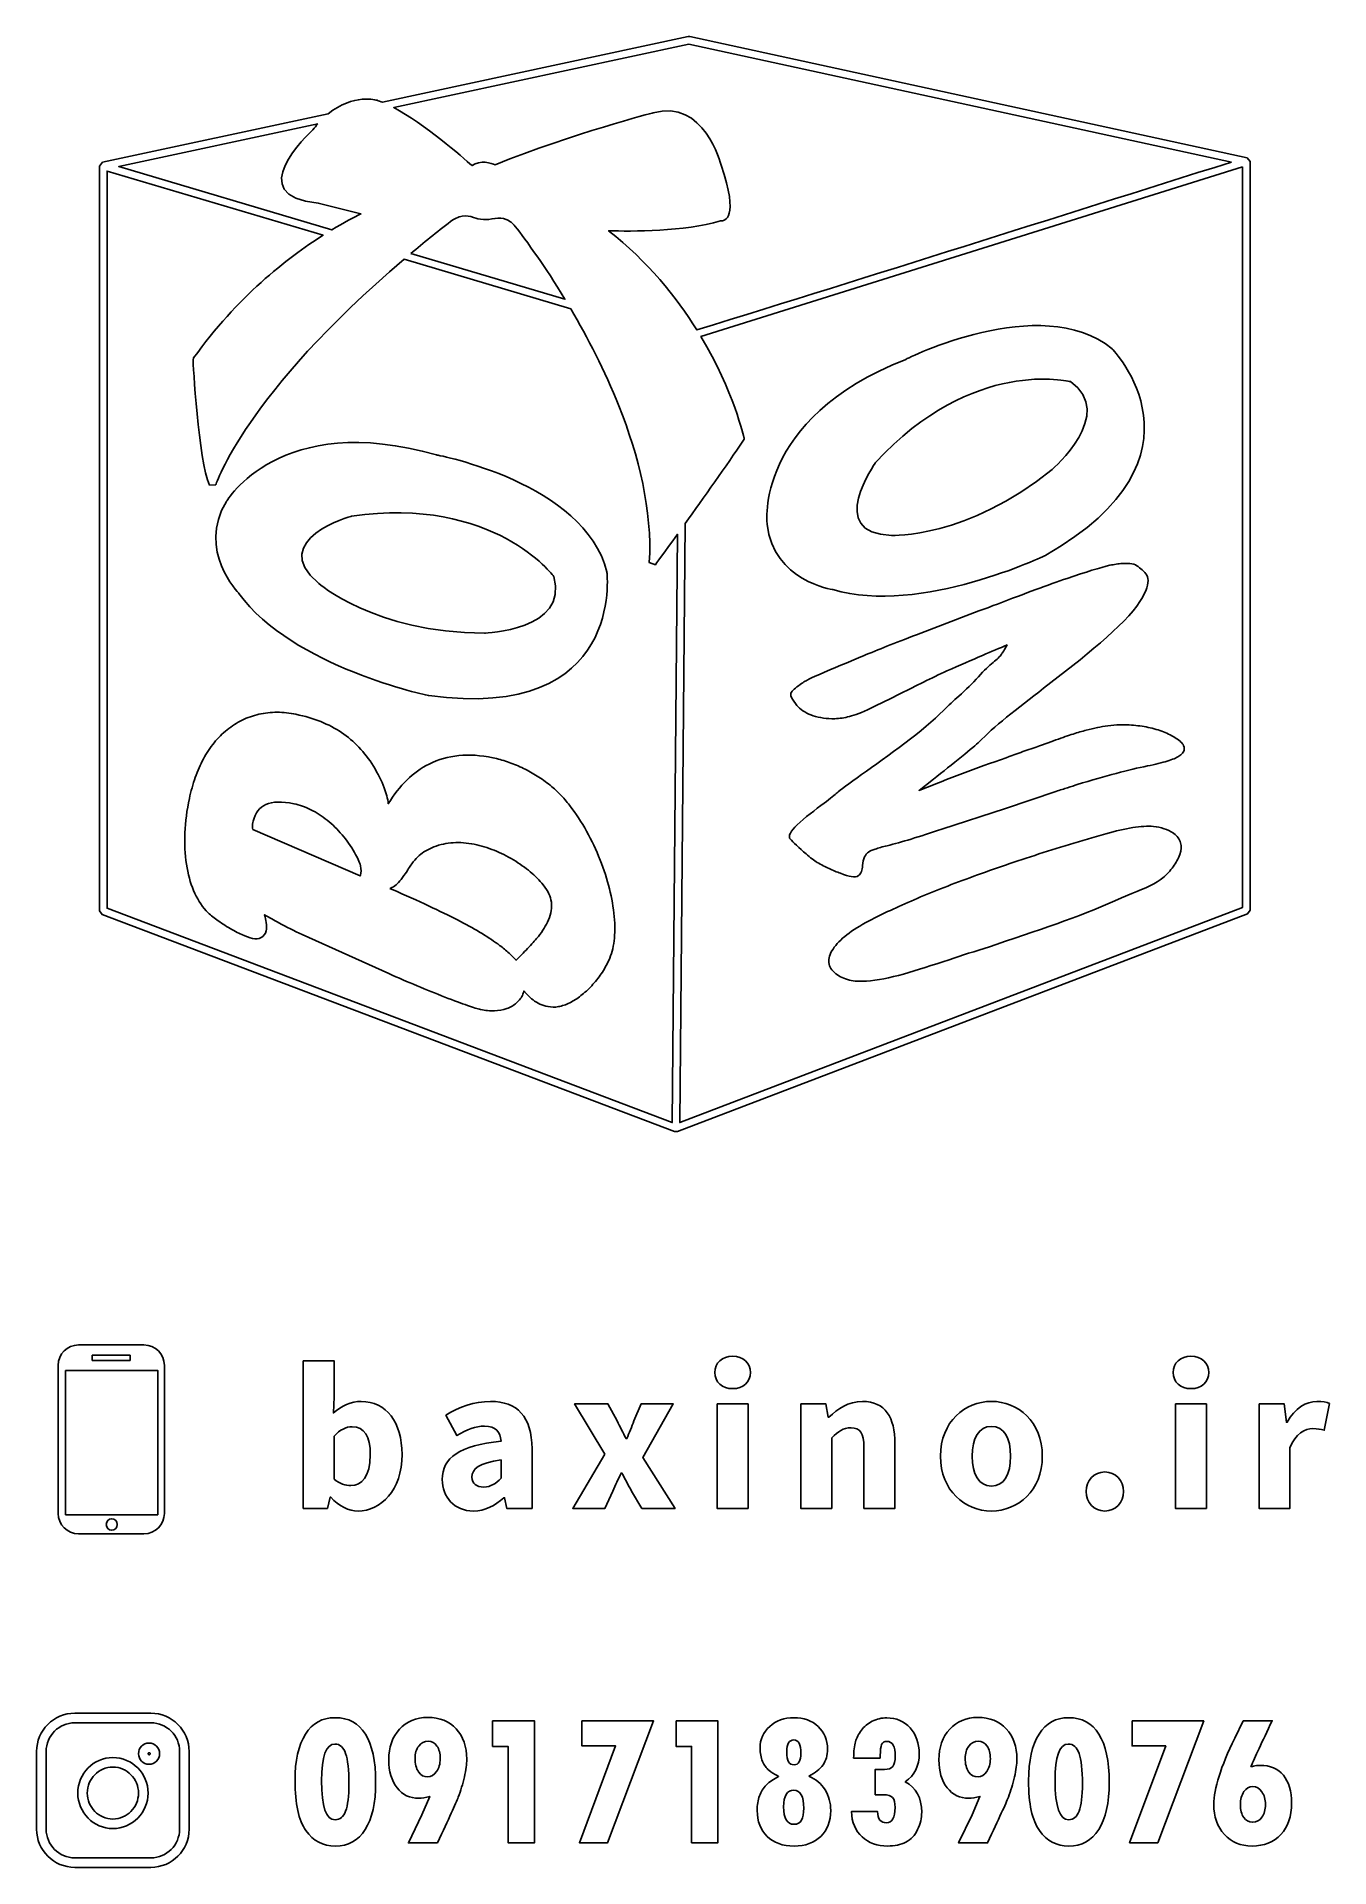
# Model space of a CAD drawing. Header units: millimetres. Extents: x -19.1 to 23.3, y -33.9 to 26.1.
import ezdxf

# ---------------------------------------------------------------- set-up
doc = ezdxf.new("R2010")
doc.units = ezdxf.units.MM
doc.header["$MEASUREMENT"] = 0
doc.layers.add('Layer 1', color=7, linetype='Continuous')

msp = doc.modelspace()

# ---------------------------------------------------------------- linework, layer by layer
at = {"layer": 'Layer 1', "color": 250}
for points, knots in [([(-16.9622, 22.0151), (-16.9622, 22.0151), (-9.5652, 23.602), (-9.5652, 23.602), (-8.7374, 24.2799), (-7.9663, 24.0467), (-7.9638, 24.0459), (-7.9068, 24.0288), (-7.8476, 24.0077), (-7.7866, 23.9835), (-7.7866, 23.9835), (2.2369, 26.1337), (2.2369, 26.1337), (2.2369, 26.1337), (2.2891, 26.1337), (2.2891, 26.1337), (2.2891, 26.1337), (20.5632, 22.163), (20.5632, 22.163), (20.5632, 22.163), (20.6617, 22.041), (20.6617, 22.041), (20.6617, 22.041), (20.6617, -2.4971), (20.6617, -2.4971), (20.6617, -2.4971), (20.5811, -2.6137), (20.5811, -2.6137), (20.5811, -2.6137), (1.8838, -9.754), (1.8838, -9.754), (1.8838, -9.754), (1.7955, -9.754), (1.7955, -9.754), (1.7955, -9.754), (-16.9803, -2.634), (-16.9803, -2.634), (-16.9803, -2.634), (-17.0613, -2.5173), (-17.0613, -2.5173), (-17.0613, -2.5173), (-17.0613, 21.8931), (-17.0613, 21.8931), (-17.0613, 21.8931), (-16.9622, 22.0151), (-16.9622, 22.0151)], [0, 0, 0, 0, 0.0666667, 0.0666667, 0.0666667, 0.1333333, 0.1333333, 0.1333333, 0.2, 0.2, 0.2, 0.2666667, 0.2666667, 0.2666667, 0.3333333, 0.3333333, 0.3333333, 0.4, 0.4, 0.4, 0.4666667, 0.4666667, 0.4666667, 0.5333333, 0.5333333, 0.5333333, 0.6, 0.6, 0.6, 0.6666667, 0.6666667, 0.6666667, 0.7333333, 0.7333333, 0.7333333, 0.8, 0.8, 0.8, 0.8666667, 0.8666667, 0.8666667, 0.9333333, 0.9333333, 0.9333333, 1, 1, 1, 1]), ([(20.0499, 22.019), (20.0499, 22.019), (2.2624, 25.884), (2.2624, 25.884), (2.2624, 25.884), (-7.4134, 23.8084), (-7.4134, 23.8084), (-6.4145, 23.2774), (-5.1597, 22.184), (-4.8463, 21.9052), (-4.5783, 22.1043), (-4.2095, 21.9854), (-4.0842, 21.9357), (-1.5258, 22.9605), (1.0805, 23.6334), (1.088, 23.6352), (2.7635, 24.1159), (3.31, 21.9552), (3.3185, 21.9206), (3.9264, 20.1625), (3.4333, 20.0874), (3.2943, 20.0976), (2.1325, 19.7426), (0.3724, 19.7493), (-0.3707, 19.7706), (0.9143, 18.7682), (1.8508, 17.6022), (2.5229, 16.5224), (8.3715, 18.3242), (14.21, 20.1886), (20.0499, 22.019)], [0, 0, 0, 0, 0.1, 0.1, 0.1, 0.2, 0.2, 0.2, 0.3, 0.3, 0.3, 0.4, 0.4, 0.4, 0.5, 0.5, 0.5, 0.6, 0.6, 0.6, 0.7, 0.7, 0.7, 0.8, 0.8, 0.8, 0.9, 0.9, 0.9, 1, 1, 1, 1]), ([(-9.9018, 23.2745), (-9.9018, 23.2745), (-16.4327, 21.8735), (-16.4327, 21.8735), (-16.4327, 21.8735), (-9.4495, 19.7997), (-9.4495, 19.7997), (-9.0423, 20.0453), (-8.7104, 20.2168), (-8.492, 20.3222), (-8.492, 20.3222), (-9.8925, 20.6773), (-9.8925, 20.6773), (-12.4157, 20.9024), (-10.1979, 22.9538), (-10.0639, 23.0756), (-10.0102, 23.1467), (-9.956, 23.2128), (-9.9018, 23.2745)], [0, 0, 0, 0, 0.1666667, 0.1666667, 0.1666667, 0.3333333, 0.3333333, 0.3333333, 0.5, 0.5, 0.5, 0.6666667, 0.6666667, 0.6666667, 0.8333333, 0.8333333, 0.8333333, 1, 1, 1, 1]), ([(-1.6122, 17.2125), (-1.6122, 17.2125), (-7.0784, 18.8357), (-7.0784, 18.8357), (-12.281, 14.4223), (-13.2473, 11.4553), (-13.2504, 11.4461), (-13.2504, 11.4461), (-13.4544, 11.4345), (-13.4544, 11.4345), (-13.8196, 12.2184), (-13.9959, 15.5233), (-13.9962, 15.5327), (-13.9962, 15.5327), (-13.976, 15.602), (-13.976, 15.602), (-12.5598, 17.5907), (-10.9066, 18.8786), (-9.7333, 19.6241), (-9.7333, 19.6241), (-16.8115, 21.7261), (-16.8115, 21.7261), (-16.8115, 21.7261), (-16.8115, -2.4314), (-16.8115, -2.4314), (-16.8115, -2.4314), (1.7165, -9.4574), (1.7165, -9.4574), (1.7165, -9.4574), (1.8839, 9.8239), (1.8839, 9.8239), (1.4605, 9.2355), (1.1645, 8.8292), (1.1624, 8.8263), (1.1624, 8.8263), (0.9639, 8.8978), (0.9639, 8.8978), (1.0669, 10.5987), (0.6206, 12.3879), (-0.0343, 14.032), (-0.4961, 15.1911), (-1.0617, 16.2782), (-1.6122, 17.2125)], [0, 0, 0, 0, 0.0714286, 0.0714286, 0.0714286, 0.1428571, 0.1428571, 0.1428571, 0.2142857, 0.2142857, 0.2142857, 0.2857143, 0.2857143, 0.2857143, 0.3571429, 0.3571429, 0.3571429, 0.4285714, 0.4285714, 0.4285714, 0.5, 0.5, 0.5, 0.5714286, 0.5714286, 0.5714286, 0.6428571, 0.6428571, 0.6428571, 0.7142857, 0.7142857, 0.7142857, 0.7857143, 0.7857143, 0.7857143, 0.8571429, 0.8571429, 0.8571429, 0.9285714, 0.9285714, 0.9285714, 1, 1, 1, 1]), ([(20.4119, 21.8711), (20.4119, 21.8711), (2.6552, 16.3054), (2.6552, 16.3054), (3.731, 14.5033), (4.0681, 12.9957), (4.0697, 12.9884), (4.0697, 12.9884), (4.0801, 12.9421), (4.0801, 12.9421), (4.0801, 12.9421), (4.0533, 12.9027), (4.0533, 12.9027), (3.4915, 12.0751), (2.7342, 11.0089), (2.1358, 10.1745), (2.1358, 10.1745), (1.9655, -9.4556), (1.9655, -9.4556), (1.9655, -9.4556), (20.4119, -2.4111), (20.4119, -2.4111), (20.4119, -2.4111), (20.4119, 21.8711), (20.4119, 21.8711)], [0, 0, 0, 0, 0.125, 0.125, 0.125, 0.25, 0.25, 0.25, 0.375, 0.375, 0.375, 0.5, 0.5, 0.5, 0.625, 0.625, 0.625, 0.75, 0.75, 0.75, 0.875, 0.875, 0.875, 1, 1, 1, 1]), ([(-6.8502, 19.0279), (-6.8502, 19.0279), (-1.8013, 17.5286), (-1.8013, 17.5286), (-2.4539, 18.603), (-3.0653, 19.445), (-3.4319, 19.9159), (-3.5115, 20.0184), (-3.6168, 20.0969), (-3.7336, 20.1427), (-3.8454, 20.1866), (-3.9685, 20.2003), (-4.0899, 20.176), (-4.2381, 20.1463), (-4.3657, 20.1362), (-4.475, 20.1401), (-4.6061, 20.1447), (-4.7109, 20.1698), (-4.7943, 20.2057), (-4.9126, 20.2561), (-5.0419, 20.2671), (-5.1678, 20.2464), (-5.3038, 20.224), (-5.4366, 20.1642), (-5.5484, 20.0773), (-6.0088, 19.7194), (-6.4416, 19.3697), (-6.8502, 19.0279)], [0, 0, 0, 0, 0.1111111, 0.1111111, 0.1111111, 0.2222222, 0.2222222, 0.2222222, 0.3333333, 0.3333333, 0.3333333, 0.4444444, 0.4444444, 0.4444444, 0.5555556, 0.5555556, 0.5555556, 0.6666667, 0.6666667, 0.6666667, 0.7777778, 0.7777778, 0.7777778, 0.8888889, 0.8888889, 0.8888889, 1, 1, 1, 1]), ([(4.8279, 10.1501), (4.8279, 10.1501), (4.3881, 13.5983), (9.3725, 15.5544), (9.3725, 15.5544), (13.7728, 17.7938), (16.1361, 15.906), (16.1361, 15.906), (19.6123, 12.3631), (13.9655, 9.138), (13.9655, 9.138), (9.8618, 7.1563), (6.9825, 8.0085), (6.9825, 8.0085), (5.0314, 8.2875), (4.8279, 10.1501)], [0, 0, 0, 0, 0.2, 0.2, 0.2, 0.4, 0.4, 0.4, 0.6, 0.6, 0.6, 0.8, 0.8, 0.8, 1, 1, 1, 1]), ([(8.91, 9.787), (8.91, 9.787), (11.374, 9.6773), (14.1767, 11.9502), (14.1767, 11.9502), (16.2896, 13.7705), (14.7706, 14.8268), (14.7706, 14.8268), (11.5763, 15.6433), (8.3845, 12.1781), (8.3845, 12.1781), (6.7153, 9.843), (8.91, 9.787)], [0, 0, 0, 0, 0.25, 0.25, 0.25, 0.5, 0.5, 0.5, 0.75, 0.75, 0.75, 1, 1, 1, 1]), ([(-12.9026, 10.8959), (-12.9026, 10.8959), (-11.1548, 13.9006), (-6.0086, 12.4226), (-6.0086, 12.4226), (-1.1534, 11.5247), (-0.4252, 8.5885), (-0.4252, 8.5885), (0.1795, 3.6618), (-6.2644, 4.5358), (-6.2644, 4.5358), (-10.7268, 5.4581), (-12.4946, 7.8856), (-12.4946, 7.8856), (-13.8737, 9.2936), (-12.9026, 10.8959)], [0, 0, 0, 0, 0.2, 0.2, 0.2, 0.4, 0.4, 0.4, 0.6, 0.6, 0.6, 0.8, 0.8, 0.8, 1, 1, 1, 1]), ([(-9.8947, 8.2294), (-9.8947, 8.2294), (-8.0516, 6.5902), (-4.4427, 6.5867), (-4.4427, 6.5867), (-1.6551, 6.6668), (-2.1682, 8.4449), (-2.1682, 8.4449), (-4.1324, 11.0927), (-8.7946, 10.4163), (-8.7946, 10.4163), (-11.5626, 9.6566), (-9.8947, 8.2294)], [0, 0, 0, 0, 0.25, 0.25, 0.25, 0.5, 0.5, 0.5, 0.75, 0.75, 0.75, 1, 1, 1, 1]), ([(14.293, 1.398), (14.293, 1.398), (12.6437, 0.8334), (12.6437, 0.8334), (12.6437, 0.8334), (10.5518, 0.1579), (10.5518, 0.1579), (10.1798, 0.0326), (9.847, -0.0745), (9.5534, -0.1634), (9.2576, -0.2529), (8.9952, -0.326), (8.7665, -0.3822), (8.6082, -0.4209), (8.4773, -0.458), (8.3739, -0.4931), (8.2733, -0.5273), (8.2001, -0.5597), (8.1552, -0.5893), (8.099, -0.6264), (8.0542, -0.6807), (8.0219, -0.7521), (7.9879, -0.8264), (7.9668, -0.9196), (7.9588, -1.0314), (7.9562, -1.1114), (7.9447, -1.1787), (7.9242, -1.2325), (7.9018, -1.2914), (7.8684, -1.3355), (7.8243, -1.3645), (7.7698, -1.4002), (7.6909, -1.4103), (7.5879, -1.3951), (7.494, -1.3811), (7.3763, -1.3451), (7.2356, -1.2878), (7.1117, -1.2428), (6.9859, -1.1906), (6.8587, -1.1312), (6.7327, -1.0724), (6.6034, -1.0056), (6.4717, -0.9312), (6.3714, -0.8748), (6.2372, -0.7689), (6.103, -0.653), (5.884, -0.4639), (5.6628, -0.245), (5.5914, -0.171), (5.4953, -0.0713), (5.608, 0.1026), (5.8137, 0.3009), (6.05, 0.5287), (6.4112, 0.7995), (6.6981, 1.0146), (6.9012, 1.1667), (7.0669, 1.291), (7.1195, 1.3479), (7.199, 1.4305), (7.5106, 1.652), (7.927, 1.9475), (8.7492, 2.5315), (9.9836, 3.4083), (10.609, 4.0466), (10.7703, 4.2119), (10.9418, 4.3672), (11.1107, 4.5199), (11.3399, 4.7274), (11.5652, 4.9314), (11.7588, 5.1567), (11.9371, 5.3638), (12.1043, 5.5076), (12.2412, 5.6253), (12.3624, 5.7294), (12.4595, 5.813), (12.5148, 5.8987), (12.5148, 5.8987), (12.5172, 5.9021), (12.5172, 5.9021), (12.5413, 5.9332), (12.5736, 5.983), (12.614, 6.0507), (12.614, 6.0507), (12.6974, 6.1957), (12.6974, 6.1957), (12.4542, 6.0958), (12.1835, 5.9816), (11.8859, 5.8538), (11.529, 5.7008), (11.1415, 5.5312), (10.7243, 5.3461), (10.2137, 5.1121), (9.6967, 4.8519), (9.2256, 4.615), (8.4879, 4.2439), (7.8607, 3.9282), (7.5319, 3.8516), (7.4458, 3.8309), (7.3627, 3.8142), (7.2837, 3.8022), (7.2032, 3.7899), (7.1239, 3.7816), (7.0463, 3.7776), (7.0463, 3.7776), (7.044, 3.7776), (7.044, 3.7776), (6.9122, 3.7771), (6.7874, 3.7849), (6.6709, 3.8014), (6.5528, 3.818), (6.442, 3.8434), (6.3393, 3.8771), (6.2373, 3.9107), (6.1447, 3.9522), (6.0624, 4.001), (5.9793, 4.0503), (5.9065, 4.1073), (5.8444, 4.1717), (5.8003, 4.2174), (5.7117, 4.3279), (5.6558, 4.4242), (5.6125, 4.4989), (5.5876, 4.571), (5.6094, 4.6156), (5.6287, 4.6557), (5.6646, 4.7003), (5.7167, 4.7486), (5.7661, 4.7948), (5.8316, 4.8462), (5.9119, 4.9018), (5.9712, 4.9426), (6.0248, 4.9772), (6.0722, 5.0056), (6.1194, 5.0338), (6.1606, 5.0559), (6.1951, 5.071), (6.3822, 5.1671), (6.977, 5.417), (7.4196, 5.6029), (7.4196, 5.6029), (7.746, 5.7403), (7.746, 5.7403), (7.9512, 5.8272), (8.1869, 5.9244), (8.4525, 6.0313), (8.7108, 6.1354), (9.0042, 6.2514), (9.3319, 6.3791), (9.6759, 6.5131), (10.0443, 6.6554), (10.436, 6.8052), (10.436, 6.8052), (11.7693, 7.3113), (11.7693, 7.3113), (11.7693, 7.3113), (12.0694, 7.4175), (12.0694, 7.4175), (12.0694, 7.4175), (12.2392, 7.4844), (12.2392, 7.4844), (12.2392, 7.4844), (12.378, 7.536), (12.378, 7.536), (13.2895, 7.8864), (14.0528, 8.1677), (14.6644, 8.3782), (15.2797, 8.5899), (15.7489, 8.7333), (16.068, 8.8061), (16.1358, 8.8217), (16.2039, 8.8348), (16.2716, 8.8448), (16.3394, 8.8548), (16.4079, 8.8623), (16.4765, 8.8666), (16.5966, 8.8745), (16.6997, 8.8708), (16.7849, 8.8549), (16.8743, 8.8383), (16.9454, 8.8081), (16.9972, 8.7648), (16.9972, 8.7648), (17.0419, 8.7278), (17.0419, 8.7278), (17.2814, 8.5325), (17.5156, 8.3414), (17.0533, 7.6219), (16.5504, 6.8289), (15.1671, 5.7605), (13.8934, 4.7769), (13.0353, 4.1143), (12.2265, 3.4895), (11.7756, 3.0179), (11.6437, 2.8733), (10.8773, 2.2693), (10.2801, 1.7987), (10.2801, 1.7987), (9.8099, 1.427), (9.8099, 1.427), (10.8085, 1.8266), (11.6592, 2.1561), (12.6694, 2.4987), (12.6694, 2.4987), (12.763, 2.538), (12.763, 2.538), (12.763, 2.538), (13.0141, 2.6274), (13.0141, 2.6274), (13.1919, 2.6964), (13.3671, 2.7531), (13.5496, 2.8093), (13.8332, 2.9161), (14.0833, 3.0079), (14.2986, 3.0846), (14.5181, 3.1626), (14.7057, 3.2267), (14.8607, 3.2763), (15.0153, 3.3254), (15.1586, 3.3677), (15.2906, 3.4028), (15.4238, 3.4383), (15.5475, 3.4672), (15.6605, 3.489), (15.765, 3.5123), (15.879, 3.5316), (16.0024, 3.5467), (16.1263, 3.5617), (16.261, 3.573), (16.4055, 3.5801), (16.4055, 3.5801), (16.4074, 3.5801), (16.4074, 3.5801), (16.6067, 3.5818), (16.7994, 3.5718), (16.9842, 3.55), (17.17, 3.528), (17.349, 3.494), (17.5206, 3.4481), (17.6937, 3.4018), (17.8511, 3.3445), (17.992, 3.2766), (18.1335, 3.2084), (18.2586, 3.129), (18.3664, 3.0392), (18.4092, 3.0036), (18.4424, 2.9675), (18.4655, 2.9316), (18.4963, 2.884), (18.51, 2.836), (18.5068, 2.7882), (18.5035, 2.7404), (18.4831, 2.6942), (18.4464, 2.6501), (18.4171, 2.6149), (18.3761, 2.5803), (18.3244, 2.547), (18.2451, 2.4959), (18.1184, 2.4435), (17.9449, 2.3907), (17.7743, 2.3386), (17.5572, 2.2849), (17.2944, 2.2306), (16.9986, 2.1702), (16.6583, 2.089), (16.2747, 1.9879), (15.8924, 1.8871), (15.4663, 1.7656), (14.9975, 1.6244), (14.9061, 1.5918), (14.8002, 1.556), (14.6805, 1.5177), (14.56, 1.4791), (14.4305, 1.4391), (14.293, 1.398)], [0, 0, 0, 0, 0.010989, 0.010989, 0.010989, 0.021978, 0.021978, 0.021978, 0.032967, 0.032967, 0.032967, 0.043956, 0.043956, 0.043956, 0.0549451, 0.0549451, 0.0549451, 0.0659341, 0.0659341, 0.0659341, 0.0769231, 0.0769231, 0.0769231, 0.0879121, 0.0879121, 0.0879121, 0.0989011, 0.0989011, 0.0989011, 0.1098901, 0.1098901, 0.1098901, 0.1208791, 0.1208791, 0.1208791, 0.1318681, 0.1318681, 0.1318681, 0.1428571, 0.1428571, 0.1428571, 0.1538462, 0.1538462, 0.1538462, 0.1648352, 0.1648352, 0.1648352, 0.1758242, 0.1758242, 0.1758242, 0.1868132, 0.1868132, 0.1868132, 0.1978022, 0.1978022, 0.1978022, 0.2087912, 0.2087912, 0.2087912, 0.2197802, 0.2197802, 0.2197802, 0.2307692, 0.2307692, 0.2307692, 0.2417582, 0.2417582, 0.2417582, 0.2527473, 0.2527473, 0.2527473, 0.2637363, 0.2637363, 0.2637363, 0.2747253, 0.2747253, 0.2747253, 0.2857143, 0.2857143, 0.2857143, 0.2967033, 0.2967033, 0.2967033, 0.3076923, 0.3076923, 0.3076923, 0.3186813, 0.3186813, 0.3186813, 0.3296703, 0.3296703, 0.3296703, 0.3406593, 0.3406593, 0.3406593, 0.3516484, 0.3516484, 0.3516484, 0.3626374, 0.3626374, 0.3626374, 0.3736264, 0.3736264, 0.3736264, 0.3846154, 0.3846154, 0.3846154, 0.3956044, 0.3956044, 0.3956044, 0.4065934, 0.4065934, 0.4065934, 0.4175824, 0.4175824, 0.4175824, 0.4285714, 0.4285714, 0.4285714, 0.4395604, 0.4395604, 0.4395604, 0.4505495, 0.4505495, 0.4505495, 0.4615385, 0.4615385, 0.4615385, 0.4725275, 0.4725275, 0.4725275, 0.4835165, 0.4835165, 0.4835165, 0.4945055, 0.4945055, 0.4945055, 0.5054945, 0.5054945, 0.5054945, 0.5164835, 0.5164835, 0.5164835, 0.5274725, 0.5274725, 0.5274725, 0.5384615, 0.5384615, 0.5384615, 0.5494505, 0.5494505, 0.5494505, 0.5604396, 0.5604396, 0.5604396, 0.5714286, 0.5714286, 0.5714286, 0.5824176, 0.5824176, 0.5824176, 0.5934066, 0.5934066, 0.5934066, 0.6043956, 0.6043956, 0.6043956, 0.6153846, 0.6153846, 0.6153846, 0.6263736, 0.6263736, 0.6263736, 0.6373626, 0.6373626, 0.6373626, 0.6483516, 0.6483516, 0.6483516, 0.6593407, 0.6593407, 0.6593407, 0.6703297, 0.6703297, 0.6703297, 0.6813187, 0.6813187, 0.6813187, 0.6923077, 0.6923077, 0.6923077, 0.7032967, 0.7032967, 0.7032967, 0.7142857, 0.7142857, 0.7142857, 0.7252747, 0.7252747, 0.7252747, 0.7362637, 0.7362637, 0.7362637, 0.7472527, 0.7472527, 0.7472527, 0.7582418, 0.7582418, 0.7582418, 0.7692308, 0.7692308, 0.7692308, 0.7802198, 0.7802198, 0.7802198, 0.7912088, 0.7912088, 0.7912088, 0.8021978, 0.8021978, 0.8021978, 0.8131868, 0.8131868, 0.8131868, 0.8241758, 0.8241758, 0.8241758, 0.8351648, 0.8351648, 0.8351648, 0.8461538, 0.8461538, 0.8461538, 0.8571429, 0.8571429, 0.8571429, 0.8681319, 0.8681319, 0.8681319, 0.8791209, 0.8791209, 0.8791209, 0.8901099, 0.8901099, 0.8901099, 0.9010989, 0.9010989, 0.9010989, 0.9120879, 0.9120879, 0.9120879, 0.9230769, 0.9230769, 0.9230769, 0.9340659, 0.9340659, 0.9340659, 0.9450549, 0.9450549, 0.9450549, 0.956044, 0.956044, 0.956044, 0.967033, 0.967033, 0.967033, 0.978022, 0.978022, 0.978022, 0.989011, 0.989011, 0.989011, 1, 1, 1, 1]), ([(-7.5788, -4.5747), (-7.5788, -4.5747), (-10.4194, -3.2931), (-10.4194, -3.2931), (-10.6767, -3.1719), (-10.9302, -3.0439), (-11.179, -2.91), (-11.3385, -2.8239), (-11.4965, -2.7353), (-11.6528, -2.6439), (-11.6268, -2.7386), (-11.6082, -2.8227), (-11.5968, -2.8959), (-11.579, -3.0109), (-11.5792, -3.1029), (-11.5973, -3.1708), (-11.6258, -3.2774), (-11.681, -3.3524), (-11.763, -3.3958), (-11.8399, -3.4363), (-11.9351, -3.4449), (-12.0473, -3.4211), (-12.1477, -3.4002), (-12.265, -3.3588), (-12.3985, -3.2977), (-12.5289, -3.2381), (-12.6754, -3.1596), (-12.8376, -3.0621), (-13.0022, -2.9635), (-13.1442, -2.8697), (-13.263, -2.7809), (-13.3834, -2.6909), (-13.4838, -2.6032), (-13.5628, -2.5189), (-13.5628, -2.5189), (-13.5649, -2.5173), (-13.5649, -2.5173), (-13.7309, -2.331), (-13.8684, -2.1093), (-13.9767, -1.8523), (-14.0839, -1.5978), (-14.1626, -1.3092), (-14.2121, -0.9864), (-14.2622, -0.6597), (-14.2794, -0.3165), (-14.2635, 0.0433), (-14.2477, 0.4012), (-14.1986, 0.7754), (-14.1159, 1.1651), (-14.0644, 1.407), (-14.0002, 1.6364), (-13.9235, 1.8523), (-13.8467, 2.0684), (-13.757, 2.2718), (-13.6547, 2.4613), (-13.5501, 2.6544), (-13.4329, 2.8311), (-13.3036, 2.9904), (-13.1744, 3.1495), (-13.0329, 3.2915), (-12.8795, 3.4156), (-12.7244, 3.5407), (-12.5591, 3.6464), (-12.3845, 3.7317), (-12.2101, 3.817), (-12.0269, 3.8819), (-11.8357, 3.9257), (-11.6425, 3.9696), (-11.4441, 3.9915), (-11.241, 3.9912), (-11.0388, 3.9909), (-10.8316, 3.9687), (-10.6204, 3.9245), (-10.328, 3.8633), (-10.0572, 3.7827), (-9.8086, 3.6836), (-9.5587, 3.584), (-9.3307, 3.4649), (-9.1255, 3.3271), (-8.9206, 3.1897), (-8.731, 3.0286), (-8.5576, 2.8452), (-8.384, 2.6616), (-8.2259, 2.455), (-8.0837, 2.2261), (-7.9307, 1.9759), (-7.8127, 1.7395), (-7.7292, 1.5171), (-7.6599, 1.3318), (-7.6144, 1.1561), (-7.5928, 0.9901), (-7.2278, 1.5951), (-6.7816, 2.0316), (-6.2571, 2.2941), (-5.6565, 2.5948), (-4.9573, 2.6654), (-4.1636, 2.4992), (-4.0045, 2.4661), (-3.8462, 2.4227), (-3.6897, 2.3696), (-3.5333, 2.3165), (-3.3757, 2.2525), (-3.2176, 2.1782), (-3.0601, 2.1043), (-2.9088, 2.0226), (-2.7638, 1.9335), (-2.6194, 1.8447), (-2.4782, 1.7465), (-2.3411, 1.6396), (-2.2044, 1.5331), (-2.0789, 1.4219), (-1.9652, 1.307), (-1.8504, 1.1904), (-1.7453, 1.0683), (-1.6507, 0.9411), (-1.4446, 0.6721), (-1.2578, 0.3883), (-1.0912, 0.0906), (-0.9237, -0.2084), (-0.7753, -0.5228), (-0.6467, -0.8514), (-0.5214, -1.1716), (-0.4203, -1.4862), (-0.3438, -1.7942), (-0.2668, -2.1035), (-0.2143, -2.4066), (-0.1864, -2.7032), (-0.1586, -2.9971), (-0.1594, -3.2625), (-0.1881, -3.4992), (-0.2175, -3.7412), (-0.2758, -3.9555), (-0.3627, -4.1419), (-0.4338, -4.2934), (-0.5161, -4.4384), (-0.6099, -4.5767), (-0.7037, -4.7153), (-0.809, -4.8471), (-0.9248, -4.9715), (-1.0401, -5.0956), (-1.1579, -5.2041), (-1.2777, -5.2969), (-1.3979, -5.3907), (-1.5208, -5.4687), (-1.6453, -5.5306), (-1.7716, -5.5935), (-1.8938, -5.6356), (-2.0112, -5.6568), (-2.1318, -5.6784), (-2.247, -5.6779), (-2.3561, -5.6548), (-2.4502, -5.6351), (-2.5383, -5.6073), (-2.6197, -5.5717), (-2.7029, -5.5355), (-2.7793, -5.4912), (-2.8478, -5.4394), (-2.9158, -5.3882), (-2.9874, -5.3209), (-3.0621, -5.2381), (-3.0621, -5.2381), (-3.1439, -5.1424), (-3.1439, -5.1424), (-3.1522, -5.1779), (-3.1637, -5.2126), (-3.1781, -5.2461), (-3.2257, -5.3583), (-3.295, -5.4546), (-3.3856, -5.5346), (-3.4743, -5.6131), (-3.5828, -5.675), (-3.7103, -5.7202), (-3.8346, -5.7647), (-3.9697, -5.7892), (-4.1147, -5.7938), (-4.2571, -5.7982), (-4.4088, -5.7834), (-4.5699, -5.7495), (-4.6603, -5.7304), (-4.8038, -5.6864), (-5.0004, -5.6177), (-5.1937, -5.5501), (-5.439, -5.4584), (-5.736, -5.3426), (-6.0411, -5.2239), (-6.3462, -5.1007), (-6.6509, -4.9738), (-6.9566, -4.8462), (-7.2662, -4.7132), (-7.5788, -4.5747)], [0, 0, 0, 0, 0.015873, 0.015873, 0.015873, 0.031746, 0.031746, 0.031746, 0.047619, 0.047619, 0.047619, 0.0634921, 0.0634921, 0.0634921, 0.0793651, 0.0793651, 0.0793651, 0.0952381, 0.0952381, 0.0952381, 0.1111111, 0.1111111, 0.1111111, 0.1269841, 0.1269841, 0.1269841, 0.1428571, 0.1428571, 0.1428571, 0.1587302, 0.1587302, 0.1587302, 0.1746032, 0.1746032, 0.1746032, 0.1904762, 0.1904762, 0.1904762, 0.2063492, 0.2063492, 0.2063492, 0.2222222, 0.2222222, 0.2222222, 0.2380952, 0.2380952, 0.2380952, 0.2539683, 0.2539683, 0.2539683, 0.2698413, 0.2698413, 0.2698413, 0.2857143, 0.2857143, 0.2857143, 0.3015873, 0.3015873, 0.3015873, 0.3174603, 0.3174603, 0.3174603, 0.3333333, 0.3333333, 0.3333333, 0.3492063, 0.3492063, 0.3492063, 0.3650794, 0.3650794, 0.3650794, 0.3809524, 0.3809524, 0.3809524, 0.3968254, 0.3968254, 0.3968254, 0.4126984, 0.4126984, 0.4126984, 0.4285714, 0.4285714, 0.4285714, 0.4444444, 0.4444444, 0.4444444, 0.4603175, 0.4603175, 0.4603175, 0.4761905, 0.4761905, 0.4761905, 0.4920635, 0.4920635, 0.4920635, 0.5079365, 0.5079365, 0.5079365, 0.5238095, 0.5238095, 0.5238095, 0.5396825, 0.5396825, 0.5396825, 0.5555556, 0.5555556, 0.5555556, 0.5714286, 0.5714286, 0.5714286, 0.5873016, 0.5873016, 0.5873016, 0.6031746, 0.6031746, 0.6031746, 0.6190476, 0.6190476, 0.6190476, 0.6349206, 0.6349206, 0.6349206, 0.6507937, 0.6507937, 0.6507937, 0.6666667, 0.6666667, 0.6666667, 0.6825397, 0.6825397, 0.6825397, 0.6984127, 0.6984127, 0.6984127, 0.7142857, 0.7142857, 0.7142857, 0.7301587, 0.7301587, 0.7301587, 0.7460317, 0.7460317, 0.7460317, 0.7619048, 0.7619048, 0.7619048, 0.7777778, 0.7777778, 0.7777778, 0.7936508, 0.7936508, 0.7936508, 0.8095238, 0.8095238, 0.8095238, 0.8253968, 0.8253968, 0.8253968, 0.8412698, 0.8412698, 0.8412698, 0.8571429, 0.8571429, 0.8571429, 0.8730159, 0.8730159, 0.8730159, 0.8888889, 0.8888889, 0.8888889, 0.9047619, 0.9047619, 0.9047619, 0.9206349, 0.9206349, 0.9206349, 0.9365079, 0.9365079, 0.9365079, 0.952381, 0.952381, 0.952381, 0.968254, 0.968254, 0.968254, 0.984127, 0.984127, 0.984127, 1, 1, 1, 1]), ([(-12.0315, 0.1492), (-12.0315, 0.1492), (-8.5133, -1.3727), (-8.5133, -1.3727), (-8.5133, -1.3727), (-8.5033, -1.3445), (-8.5033, -1.3445), (-8.4768, -1.2591), (-8.4779, -1.1573), (-8.507, -1.0396), (-8.5384, -0.9128), (-8.6023, -0.7679), (-8.6985, -0.6057), (-8.8224, -0.3939), (-8.9598, -0.1993), (-9.1101, -0.0222), (-9.2587, 0.1532), (-9.4204, 0.3112), (-9.594, 0.451), (-9.7685, 0.5914), (-9.9479, 0.7069), (-10.131, 0.7972), (-10.313, 0.8869), (-10.4995, 0.952), (-10.6893, 0.9918), (-11.0794, 1.0738), (-11.3863, 1.0648), (-11.6088, 0.9665), (-11.8203, 0.8729), (-11.9592, 0.6923), (-12.0243, 0.4261), (-12.0419, 0.354), (-12.0495, 0.2904), (-12.0471, 0.2361), (-12.0458, 0.2034), (-12.0405, 0.1743), (-12.0315, 0.1492)], [0, 0, 0, 0, 0.0833333, 0.0833333, 0.0833333, 0.1666667, 0.1666667, 0.1666667, 0.25, 0.25, 0.25, 0.3333333, 0.3333333, 0.3333333, 0.4166667, 0.4166667, 0.4166667, 0.5, 0.5, 0.5, 0.5833333, 0.5833333, 0.5833333, 0.6666667, 0.6666667, 0.6666667, 0.75, 0.75, 0.75, 0.8333333, 0.8333333, 0.8333333, 0.9166667, 0.9166667, 0.9166667, 1, 1, 1, 1]), ([(18.1659, 0.0198), (18.277, -0.0664), (18.3495, -0.1677), (18.382, -0.2839), (18.4141, -0.3991), (18.4068, -0.5276), (18.3599, -0.669), (18.3599, -0.669), (18.3594, -0.6706), (18.3594, -0.6706), (18.3068, -0.811), (18.2338, -0.9454), (18.1413, -1.0731), (18.049, -1.2004), (17.9362, -1.322), (17.8043, -1.4371), (17.5913, -1.6221), (17.2232, -1.7732), (16.7832, -1.9534), (16.7832, -1.9534), (16.4459, -2.0933), (16.4459, -2.0933), (15.2714, -2.634), (14.0091, -3.0578), (12.3372, -3.619), (12.3372, -3.619), (12.1145, -3.6937), (12.1145, -3.6937), (11.6492, -3.8371), (11.206, -3.9832), (10.793, -4.1191), (9.6941, -4.4811), (8.8091, -4.7725), (8.0838, -4.8195), (7.8774, -4.836), (7.6905, -4.8246), (7.5244, -4.7852), (7.3565, -4.7453), (7.2088, -4.6767), (7.0819, -4.5798), (6.9438, -4.4744), (6.867, -4.3523), (6.8521, -4.2143), (6.8376, -4.0787), (6.8836, -3.9299), (6.9902, -3.7685), (7.0935, -3.6123), (7.2446, -3.4566), (7.4429, -3.3024), (7.6392, -3.1497), (7.8841, -2.9964), (8.177, -2.8432), (8.609, -2.6176), (9.0991, -2.3871), (9.6476, -2.1522), (10.1966, -1.9171), (10.8059, -1.6764), (11.4755, -1.4303), (12.1511, -1.1821), (12.8598, -0.9383), (13.6023, -0.6991), (14.3446, -0.46), (15.1206, -0.2253), (15.9307, 0.0048), (16.2591, 0.0996), (16.5538, 0.1677), (16.8137, 0.2085), (17.0753, 0.2496), (17.3019, 0.2632), (17.4926, 0.2495), (17.4926, 0.2495), (17.4941, 0.2492), (17.4941, 0.2492), (17.6198, 0.2362), (17.7373, 0.2116), (17.8462, 0.1755), (17.9555, 0.1393), (18.0565, 0.0911), (18.1478, 0.0318), (18.1478, 0.0318), (18.1659, 0.0198), (18.1659, 0.0198)], [0, 0, 0, 0, 0.037037, 0.037037, 0.037037, 0.0740741, 0.0740741, 0.0740741, 0.1111111, 0.1111111, 0.1111111, 0.1481481, 0.1481481, 0.1481481, 0.1851852, 0.1851852, 0.1851852, 0.2222222, 0.2222222, 0.2222222, 0.2592593, 0.2592593, 0.2592593, 0.2962963, 0.2962963, 0.2962963, 0.3333333, 0.3333333, 0.3333333, 0.3703704, 0.3703704, 0.3703704, 0.4074074, 0.4074074, 0.4074074, 0.4444444, 0.4444444, 0.4444444, 0.4814815, 0.4814815, 0.4814815, 0.5185185, 0.5185185, 0.5185185, 0.5555556, 0.5555556, 0.5555556, 0.5925926, 0.5925926, 0.5925926, 0.6296296, 0.6296296, 0.6296296, 0.6666667, 0.6666667, 0.6666667, 0.7037037, 0.7037037, 0.7037037, 0.7407407, 0.7407407, 0.7407407, 0.7777778, 0.7777778, 0.7777778, 0.8148148, 0.8148148, 0.8148148, 0.8518519, 0.8518519, 0.8518519, 0.8888889, 0.8888889, 0.8888889, 0.9259259, 0.9259259, 0.9259259, 0.962963, 0.962963, 0.962963, 1, 1, 1, 1]), ([(-7.5425, -1.7894), (-7.5425, -1.7894), (-7.3061, -1.8881), (-7.3061, -1.8881), (-6.8757, -2.0764), (-6.4872, -2.2521), (-6.141, -2.4149), (-5.7929, -2.5786), (-5.4883, -2.7289), (-5.2279, -2.8653), (-4.9676, -3.0016), (-4.7307, -3.135), (-4.5184, -3.2649), (-4.3024, -3.3969), (-4.1102, -3.5257), (-3.9426, -3.651), (-3.8378, -3.7253), (-3.7332, -3.8109), (-3.6299, -3.9072), (-3.5538, -3.978), (-3.4779, -4.0551), (-3.4026, -4.138), (-3.2404, -3.9736), (-3.1002, -3.8285), (-2.9829, -3.7032), (-2.85, -3.5617), (-2.7467, -3.4451), (-2.6738, -3.3548), (-2.6031, -3.2678), (-2.5403, -3.1791), (-2.4852, -3.0886), (-2.4308, -2.9993), (-2.3834, -2.9076), (-2.3436, -2.8142), (-2.2982, -2.708), (-2.2673, -2.6056), (-2.2514, -2.5078), (-2.2359, -2.412), (-2.2343, -2.3189), (-2.2468, -2.2295), (-2.259, -2.1398), (-2.2871, -2.0485), (-2.3306, -1.9561), (-2.3752, -1.8614), (-2.4366, -1.7648), (-2.5142, -1.6674), (-2.635, -1.5169), (-2.7766, -1.3735), (-2.9384, -1.2376), (-3.1019, -1.1007), (-3.2864, -0.9704), (-3.4913, -0.8479), (-3.6984, -0.7237), (-3.9093, -0.6189), (-4.1229, -0.534), (-4.3361, -0.4491), (-4.5536, -0.3833), (-4.7742, -0.3372), (-5.0117, -0.2874), (-5.2416, -0.2695), (-5.4626, -0.2839), (-5.6827, -0.298), (-5.8943, -0.3441), (-6.096, -0.4217), (-6.1938, -0.4591), (-6.2838, -0.502), (-6.3649, -0.5494), (-6.4439, -0.5957), (-6.5158, -0.6475), (-6.5798, -0.7043), (-6.6427, -0.7595), (-6.7074, -0.8297), (-6.7735, -0.9141), (-6.8409, -0.9999), (-6.9089, -1.0992), (-6.9768, -1.2107), (-6.9768, -1.2107), (-6.9789, -1.2142), (-6.9789, -1.2142), (-7.0505, -1.3218), (-7.1157, -1.4123), (-7.174, -1.4854), (-7.2352, -1.5615), (-7.2904, -1.6206), (-7.3397, -1.6625), (-7.3913, -1.7064), (-7.4564, -1.7477), (-7.5341, -1.7854), (-7.5341, -1.7854), (-7.5425, -1.7894), (-7.5425, -1.7894)], [0, 0, 0, 0, 0.0333333, 0.0333333, 0.0333333, 0.0666667, 0.0666667, 0.0666667, 0.1, 0.1, 0.1, 0.1333333, 0.1333333, 0.1333333, 0.1666667, 0.1666667, 0.1666667, 0.2, 0.2, 0.2, 0.2333333, 0.2333333, 0.2333333, 0.2666667, 0.2666667, 0.2666667, 0.3, 0.3, 0.3, 0.3333333, 0.3333333, 0.3333333, 0.3666667, 0.3666667, 0.3666667, 0.4, 0.4, 0.4, 0.4333333, 0.4333333, 0.4333333, 0.4666667, 0.4666667, 0.4666667, 0.5, 0.5, 0.5, 0.5333333, 0.5333333, 0.5333333, 0.5666667, 0.5666667, 0.5666667, 0.6, 0.6, 0.6, 0.6333333, 0.6333333, 0.6333333, 0.6666667, 0.6666667, 0.6666667, 0.7, 0.7, 0.7, 0.7333333, 0.7333333, 0.7333333, 0.7666667, 0.7666667, 0.7666667, 0.8, 0.8, 0.8, 0.8333333, 0.8333333, 0.8333333, 0.8666667, 0.8666667, 0.8666667, 0.9, 0.9, 0.9, 0.9333333, 0.9333333, 0.9333333, 0.9666667, 0.9666667, 0.9666667, 1, 1, 1, 1]), ([(-15.6041, -22.9324), (-15.6041, -22.9324), (-17.7528, -22.9324), (-17.7528, -22.9324), (-18.1221, -22.9324), (-18.4212, -22.6333), (-18.4212, -22.2641), (-18.4212, -22.2641), (-18.4212, -17.4133), (-18.4212, -17.4133), (-18.4212, -17.0444), (-18.1221, -16.7452), (-17.7528, -16.7452), (-17.7528, -16.7452), (-15.6041, -16.7452), (-15.6041, -16.7452), (-15.2348, -16.7452), (-14.9356, -17.0444), (-14.9356, -17.4133), (-14.9356, -17.4133), (-14.9356, -22.2641), (-14.9356, -22.2641), (-14.9356, -22.6333), (-15.2348, -22.9324), (-15.6041, -22.9324)], [0, 0, 0, 0, 0.125, 0.125, 0.125, 0.25, 0.25, 0.25, 0.375, 0.375, 0.375, 0.5, 0.5, 0.5, 0.625, 0.625, 0.625, 0.75, 0.75, 0.75, 0.875, 0.875, 0.875, 1, 1, 1, 1]), ([(-16.0589, -17.2532), (-16.0589, -17.2532), (-17.2985, -17.2532), (-17.2985, -17.2532), (-17.2985, -17.2532), (-17.2985, -17.0813), (-17.2985, -17.0813), (-17.2985, -17.0813), (-16.0589, -17.0813), (-16.0589, -17.0813), (-16.0589, -17.0813), (-16.0589, -17.2532), (-16.0589, -17.2532)], [0, 0, 0, 0, 0.25, 0.25, 0.25, 0.5, 0.5, 0.5, 0.75, 0.75, 0.75, 1, 1, 1, 1]), ([(-9.4787, -21.7381), (-9.4787, -21.7381), (-9.5042, -21.7381), (-9.5042, -21.7381), (-9.5042, -21.7381), (-9.5884, -22.1041), (-9.5884, -22.1041), (-9.5884, -22.1041), (-10.3824, -22.1041), (-10.3824, -22.1041), (-10.3824, -22.1041), (-10.3824, -17.2658), (-10.3824, -17.2658), (-10.3824, -17.2658), (-9.3673, -17.2658), (-9.3673, -17.2658), (-9.3673, -17.2658), (-9.3673, -18.4478), (-9.3673, -18.4478), (-9.3673, -18.4478), (-9.3927, -18.9743), (-9.3927, -18.9743), (-9.1328, -18.7411), (-8.8094, -18.5955), (-8.4861, -18.5955), (-7.6566, -18.5955), (-7.1434, -19.2807), (-7.1434, -20.3313), (-7.1434, -21.5125), (-7.8427, -22.1867), (-8.5841, -22.1867), (-8.8903, -22.1867), (-9.2066, -22.0323), (-9.4787, -21.7381)], [0, 0, 0, 0, 0.0909091, 0.0909091, 0.0909091, 0.1818182, 0.1818182, 0.1818182, 0.2727273, 0.2727273, 0.2727273, 0.3636364, 0.3636364, 0.3636364, 0.4545455, 0.4545455, 0.4545455, 0.5454545, 0.5454545, 0.5454545, 0.6363636, 0.6363636, 0.6363636, 0.7272727, 0.7272727, 0.7272727, 0.8181818, 0.8181818, 0.8181818, 0.9090909, 0.9090909, 0.9090909, 1, 1, 1, 1]), ([(3.1095, -17.6462), (3.1095, -17.3346), (3.3564, -17.1159), (3.6969, -17.1159), (4.0373, -17.1159), (4.2844, -17.3346), (4.2844, -17.6462), (4.2844, -17.9551), (4.0373, -18.1769), (3.6969, -18.1769), (3.3564, -18.1769), (3.1095, -17.9551), (3.1095, -17.6462)], [0, 0, 0, 0, 0.25, 0.25, 0.25, 0.5, 0.5, 0.5, 0.75, 0.75, 0.75, 1, 1, 1, 1]), ([(18.1367, -17.6462), (18.1367, -17.3346), (18.3837, -17.1159), (18.7238, -17.1159), (19.0647, -17.1159), (19.3113, -17.3346), (19.3113, -17.6462), (19.3113, -17.9551), (19.0647, -18.1769), (18.7238, -18.1769), (18.3837, -18.1769), (18.1367, -17.9551), (18.1367, -17.6462)], [0, 0, 0, 0, 0.25, 0.25, 0.25, 0.5, 0.5, 0.5, 0.75, 0.75, 0.75, 1, 1, 1, 1]), ([(-15.1465, -22.3101), (-15.1465, -22.3101), (-18.1735, -22.3101), (-18.1735, -22.3101), (-18.1735, -22.3101), (-18.1735, -17.587), (-18.1735, -17.587), (-18.1735, -17.587), (-15.1465, -17.587), (-15.1465, -17.587), (-15.1465, -17.587), (-15.1465, -22.3101), (-15.1465, -22.3101)], [0, 0, 0, 0, 0.25, 0.25, 0.25, 0.5, 0.5, 0.5, 0.75, 0.75, 0.75, 1, 1, 1, 1]), ([(-5.8254, -21.1533), (-5.8254, -20.4319), (-5.2513, -20.0414), (-3.8961, -19.8983), (-3.9161, -19.5982), (-4.0659, -19.403), (-4.4377, -19.403), (-4.7251, -19.403), (-5.0118, -19.5239), (-5.3443, -19.7126), (-5.3443, -19.7126), (-5.7052, -19.0462), (-5.7052, -19.0462), (-5.2701, -18.7805), (-4.7806, -18.5956), (-4.242, -18.5956), (-3.3658, -18.5956), (-2.8809, -19.0954), (-2.8809, -20.1449), (-2.8809, -20.1449), (-2.8809, -22.1042), (-2.8809, -22.1042), (-2.8809, -22.1042), (-3.7092, -22.1042), (-3.7092, -22.1042), (-3.7092, -22.1042), (-3.7826, -21.7533), (-3.7826, -21.7533), (-3.7826, -21.7533), (-3.8077, -21.7533), (-3.8077, -21.7533), (-4.0959, -22.0066), (-4.4189, -22.1868), (-4.804, -22.1868), (-5.4291, -22.1868), (-5.8254, -21.7308), (-5.8254, -21.1533)], [0, 0, 0, 0, 0.0833333, 0.0833333, 0.0833333, 0.1666667, 0.1666667, 0.1666667, 0.25, 0.25, 0.25, 0.3333333, 0.3333333, 0.3333333, 0.4166667, 0.4166667, 0.4166667, 0.5, 0.5, 0.5, 0.5833333, 0.5833333, 0.5833333, 0.6666667, 0.6666667, 0.6666667, 0.75, 0.75, 0.75, 0.8333333, 0.8333333, 0.8333333, 0.9166667, 0.9166667, 0.9166667, 1, 1, 1, 1]), ([(5.9287, -18.6782), (5.9287, -18.6782), (6.757, -18.6782), (6.757, -18.6782), (6.757, -18.6782), (6.8296, -19.1116), (6.8296, -19.1116), (6.8296, -19.1116), (6.8555, -19.1116), (6.8555, -19.1116), (7.1434, -18.8347), (7.4884, -18.5955), (7.9562, -18.5955), (8.7009, -18.5955), (9.0185, -19.1209), (9.0185, -19.977), (9.0185, -19.977), (9.0185, -22.1041), (9.0185, -22.1041), (9.0185, -22.1041), (8.0037, -22.1041), (8.0037, -22.1041), (8.0037, -22.1041), (8.0037, -20.1071), (8.0037, -20.1071), (8.0037, -19.6136), (7.871, -19.4596), (7.5782, -19.4596), (7.3232, -19.4596), (7.1672, -19.5781), (6.9444, -19.793), (6.9444, -19.793), (6.9444, -22.1041), (6.9444, -22.1041), (6.9444, -22.1041), (5.9287, -22.1041), (5.9287, -22.1041), (5.9287, -22.1041), (5.9287, -18.6782), (5.9287, -18.6782)], [0, 0, 0, 0, 0.0769231, 0.0769231, 0.0769231, 0.1538462, 0.1538462, 0.1538462, 0.2307692, 0.2307692, 0.2307692, 0.3076923, 0.3076923, 0.3076923, 0.3846154, 0.3846154, 0.3846154, 0.4615385, 0.4615385, 0.4615385, 0.5384615, 0.5384615, 0.5384615, 0.6153846, 0.6153846, 0.6153846, 0.6923077, 0.6923077, 0.6923077, 0.7692308, 0.7692308, 0.7692308, 0.8461538, 0.8461538, 0.8461538, 0.9230769, 0.9230769, 0.9230769, 1, 1, 1, 1]), ([(10.5135, -20.3919), (10.5135, -19.2533), (11.315, -18.5953), (12.182, -18.5953), (13.0486, -18.5953), (13.851, -19.2533), (13.851, -20.3919), (13.851, -21.5289), (13.0486, -22.1868), (12.182, -22.1868), (11.315, -22.1868), (10.5135, -21.5289), (10.5135, -20.3919)], [0, 0, 0, 0, 0.25, 0.25, 0.25, 0.5, 0.5, 0.5, 0.75, 0.75, 0.75, 1, 1, 1, 1]), ([(20.9559, -18.6782), (20.9559, -18.6782), (21.7838, -18.6782), (21.7838, -18.6782), (21.7838, -18.6782), (21.8567, -19.2769), (21.8567, -19.2769), (21.8567, -19.2769), (21.8826, -19.2769), (21.8826, -19.2769), (22.1317, -18.8192), (22.5064, -18.5955), (22.8555, -18.5955), (23.0513, -18.5955), (23.1652, -18.6201), (23.2641, -18.6643), (23.2641, -18.6643), (23.0955, -19.5398), (23.0955, -19.5398), (22.9732, -19.5101), (22.8727, -19.4855), (22.725, -19.4855), (22.4676, -19.4855), (22.1538, -19.6516), (21.9715, -20.1185), (21.9715, -20.1185), (21.9715, -22.1041), (21.9715, -22.1041), (21.9715, -22.1041), (20.9559, -22.1041), (20.9559, -22.1041), (20.9559, -22.1041), (20.9559, -18.6782), (20.9559, -18.6782)], [0, 0, 0, 0, 0.0909091, 0.0909091, 0.0909091, 0.1818182, 0.1818182, 0.1818182, 0.2727273, 0.2727273, 0.2727273, 0.3636364, 0.3636364, 0.3636364, 0.4545455, 0.4545455, 0.4545455, 0.5454545, 0.5454545, 0.5454545, 0.6363636, 0.6363636, 0.6363636, 0.7272727, 0.7272727, 0.7272727, 0.8181818, 0.8181818, 0.8181818, 0.9090909, 0.9090909, 0.9090909, 1, 1, 1, 1]), ([(-0.4921, -20.3206), (-0.4921, -20.3206), (-1.4827, -18.6779), (-1.4827, -18.6779), (-1.4827, -18.6779), (-0.3945, -18.6779), (-0.3945, -18.6779), (-0.3945, -18.6779), (-0.0895, -19.232), (-0.0895, -19.232), (0.0035, -19.4232), (0.1054, -19.6247), (0.2013, -19.8157), (0.2013, -19.8157), (0.2288, -19.8157), (0.2288, -19.8157), (0.3018, -19.6247), (0.3899, -19.4232), (0.4626, -19.232), (0.4626, -19.232), (0.6966, -18.6779), (0.6966, -18.6779), (0.6966, -18.6779), (1.7481, -18.6779), (1.7481, -18.6779), (1.7481, -18.6779), (0.7579, -20.4367), (0.7579, -20.4367), (0.7579, -20.4367), (1.811, -22.1039), (1.811, -22.1039), (1.811, -22.1039), (0.7224, -22.1039), (0.7224, -22.1039), (0.7224, -22.1039), (0.3853, -21.5377), (0.3853, -21.5377), (0.278, -21.342), (0.1742, -21.1347), (0.0644, -20.9414), (0.0644, -20.9414), (0.0374, -20.9414), (0.0374, -20.9414), (-0.0503, -21.1347), (-0.1399, -21.3366), (-0.2267, -21.5377), (-0.2267, -21.5377), (-0.493, -22.1039), (-0.493, -22.1039), (-0.493, -22.1039), (-1.5448, -22.1039), (-1.5448, -22.1039), (-1.5448, -22.1039), (-0.4921, -20.3206), (-0.4921, -20.3206)], [0, 0, 0, 0, 0.0555556, 0.0555556, 0.0555556, 0.1111111, 0.1111111, 0.1111111, 0.1666667, 0.1666667, 0.1666667, 0.2222222, 0.2222222, 0.2222222, 0.2777778, 0.2777778, 0.2777778, 0.3333333, 0.3333333, 0.3333333, 0.3888889, 0.3888889, 0.3888889, 0.4444444, 0.4444444, 0.4444444, 0.5, 0.5, 0.5, 0.5555556, 0.5555556, 0.5555556, 0.6111111, 0.6111111, 0.6111111, 0.6666667, 0.6666667, 0.6666667, 0.7222222, 0.7222222, 0.7222222, 0.7777778, 0.7777778, 0.7777778, 0.8333333, 0.8333333, 0.8333333, 0.8888889, 0.8888889, 0.8888889, 0.9444444, 0.9444444, 0.9444444, 1, 1, 1, 1]), ([(3.1887, -18.6781), (3.1887, -18.6781), (4.2039, -18.6781), (4.2039, -18.6781), (4.2039, -18.6781), (4.2039, -22.1041), (4.2039, -22.1041), (4.2039, -22.1041), (3.1887, -22.1041), (3.1887, -22.1041), (3.1887, -22.1041), (3.1887, -18.6781), (3.1887, -18.6781)], [0, 0, 0, 0, 0.25, 0.25, 0.25, 0.5, 0.5, 0.5, 0.75, 0.75, 0.75, 1, 1, 1, 1]), ([(18.2156, -18.6781), (18.2156, -18.6781), (19.2307, -18.6781), (19.2307, -18.6781), (19.2307, -18.6781), (19.2307, -22.1041), (19.2307, -22.1041), (19.2307, -22.1041), (18.2156, -22.1041), (18.2156, -22.1041), (18.2156, -22.1041), (18.2156, -18.6781), (18.2156, -18.6781)], [0, 0, 0, 0, 0.25, 0.25, 0.25, 0.5, 0.5, 0.5, 0.75, 0.75, 0.75, 1, 1, 1, 1]), ([(-8.1835, -20.3479), (-8.1835, -19.7333), (-8.3738, -19.4258), (-8.7785, -19.4258), (-8.9872, -19.4258), (-9.1691, -19.5192), (-9.3673, -19.7325), (-9.3673, -19.7325), (-9.3673, -21.139), (-9.3673, -21.139), (-9.1858, -21.3), (-8.9921, -21.356), (-8.8211, -21.356), (-8.4669, -21.356), (-8.1835, -21.0572), (-8.1835, -20.3479)], [0, 0, 0, 0, 0.2, 0.2, 0.2, 0.4, 0.4, 0.4, 0.6, 0.6, 0.6, 0.8, 0.8, 0.8, 1, 1, 1, 1]), ([(12.8104, -20.3919), (12.8104, -19.7994), (12.6022, -19.4143), (12.182, -19.4143), (11.7618, -19.4143), (11.5533, -19.7994), (11.5533, -20.3919), (11.5533, -20.9852), (11.7618, -21.3678), (12.182, -21.3678), (12.6022, -21.3678), (12.8104, -20.9852), (12.8104, -20.3919)], [0, 0, 0, 0, 0.25, 0.25, 0.25, 0.5, 0.5, 0.5, 0.75, 0.75, 0.75, 1, 1, 1, 1]), ([(-3.8961, -21.1087), (-3.8961, -21.1087), (-3.8961, -20.5099), (-3.8961, -20.5099), (-4.618, -20.6076), (-4.8532, -20.8141), (-4.8532, -21.0727), (-4.8532, -21.2935), (-4.7018, -21.4015), (-4.4602, -21.4015), (-4.2303, -21.4015), (-4.0764, -21.2881), (-3.8961, -21.1087)], [0, 0, 0, 0, 0.25, 0.25, 0.25, 0.5, 0.5, 0.5, 0.75, 0.75, 0.75, 1, 1, 1, 1]), ([(15.2865, -21.5488), (15.2865, -21.187), (15.5473, -20.9082), (15.8998, -20.9082), (16.2516, -20.9082), (16.5124, -21.187), (16.5124, -21.5488), (16.5124, -21.9075), (16.2516, -22.1867), (15.8998, -22.1867), (15.5473, -22.1867), (15.2865, -21.9075), (15.2865, -21.5488)], [0, 0, 0, 0, 0.25, 0.25, 0.25, 0.5, 0.5, 0.5, 0.75, 0.75, 0.75, 1, 1, 1, 1]), ([(-16.478, -22.6297), (-16.478, -22.7328), (-16.5593, -22.8166), (-16.6599, -22.8166), (-16.76, -22.8166), (-16.8419, -22.7328), (-16.8419, -22.6297), (-16.8419, -22.5262), (-16.76, -22.4428), (-16.6599, -22.4428), (-16.5593, -22.4428), (-16.478, -22.5262), (-16.478, -22.6297)], [0, 0, 0, 0, 0.25, 0.25, 0.25, 0.5, 0.5, 0.5, 0.75, 0.75, 0.75, 1, 1, 1, 1]), ([(-15.3771, -33.8663), (-15.3771, -33.8663), (-17.8718, -33.8663), (-17.8718, -33.8663), (-18.2172, -33.8663), (-18.5306, -33.7256), (-18.7576, -33.4985), (-18.9848, -33.2721), (-19.1251, -32.9584), (-19.1251, -32.6125), (-19.1251, -32.6125), (-19.1251, -30.0672), (-19.1251, -30.0672), (-19.1251, -29.7212), (-18.9848, -29.4076), (-18.7581, -29.181), (-18.5313, -28.9542), (-18.2178, -28.8139), (-17.8718, -28.8139), (-17.8718, -28.8139), (-15.3771, -28.8139), (-15.3771, -28.8139), (-15.0315, -28.8139), (-14.7181, -28.9543), (-14.4911, -29.1814), (-14.264, -29.4077), (-14.1236, -29.7212), (-14.1236, -30.0672), (-14.1236, -30.0672), (-14.1236, -32.6125), (-14.1236, -32.6125), (-14.1236, -32.9584), (-14.264, -33.2721), (-14.4909, -33.4989), (-14.7177, -33.7258), (-15.0311, -33.8663), (-15.3771, -33.8663)], [0, 0, 0, 0, 0.0833333, 0.0833333, 0.0833333, 0.1666667, 0.1666667, 0.1666667, 0.25, 0.25, 0.25, 0.3333333, 0.3333333, 0.3333333, 0.4166667, 0.4166667, 0.4166667, 0.5, 0.5, 0.5, 0.5833333, 0.5833333, 0.5833333, 0.6666667, 0.6666667, 0.6666667, 0.75, 0.75, 0.75, 0.8333333, 0.8333333, 0.8333333, 0.9166667, 0.9166667, 0.9166667, 1, 1, 1, 1]), ([(-17.8718, -33.5533), (-17.8718, -33.5533), (-15.3771, -33.5533), (-15.3771, -33.5533), (-15.1174, -33.5533), (-14.8821, -33.4478), (-14.712, -33.2777), (-14.542, -33.1077), (-14.4366, -32.8722), (-14.4366, -32.6125), (-14.4366, -32.6125), (-14.4366, -30.0672), (-14.4366, -30.0672), (-14.4366, -29.8074), (-14.5418, -29.5723), (-14.7119, -29.4022), (-14.8815, -29.2319), (-15.1169, -29.1268), (-15.3771, -29.1268), (-15.3771, -29.1268), (-17.8718, -29.1268), (-17.8718, -29.1268), (-18.1315, -29.1268), (-18.3669, -29.2321), (-18.537, -29.4022), (-18.7068, -29.572), (-18.8122, -29.8074), (-18.8122, -30.0672), (-18.8122, -30.0672), (-18.8122, -32.6125), (-18.8122, -32.6125), (-18.8122, -32.8722), (-18.7068, -33.1077), (-18.5367, -33.2777), (-18.3671, -33.448), (-18.1319, -33.5533), (-17.8718, -33.5533)], [0, 0, 0, 0, 0.0833333, 0.0833333, 0.0833333, 0.1666667, 0.1666667, 0.1666667, 0.25, 0.25, 0.25, 0.3333333, 0.3333333, 0.3333333, 0.4166667, 0.4166667, 0.4166667, 0.5, 0.5, 0.5, 0.5833333, 0.5833333, 0.5833333, 0.6666667, 0.6666667, 0.6666667, 0.75, 0.75, 0.75, 0.8333333, 0.8333333, 0.8333333, 0.9166667, 0.9166667, 0.9166667, 1, 1, 1, 1]), ([(-9.3317, -28.9596), (-8.8981, -28.9596), (-8.5693, -29.1382), (-8.3448, -29.4954), (-8.1205, -29.8526), (-8.0078, -30.3786), (-8.0078, -31.0734), (-8.0078, -31.7501), (-8.1221, -32.2684), (-8.3508, -32.6276), (-8.5794, -32.9868), (-8.906, -33.1667), (-9.3317, -33.1667), (-9.7347, -33.1667), (-10.056, -32.9985), (-10.2942, -32.6622), (-10.5325, -32.3255), (-10.6522, -31.7818), (-10.6522, -31.0316), (-10.6522, -30.3728), (-10.537, -29.863), (-10.3076, -29.5012), (-10.0781, -29.1399), (-9.7568, -28.9596), (-9.3433, -28.9596), (-9.3433, -28.9596), (-9.3317, -28.9596), (-9.3317, -28.9596)], [0, 0, 0, 0, 0.1111111, 0.1111111, 0.1111111, 0.2222222, 0.2222222, 0.2222222, 0.3333333, 0.3333333, 0.3333333, 0.4444444, 0.4444444, 0.4444444, 0.5555556, 0.5555556, 0.5555556, 0.6666667, 0.6666667, 0.6666667, 0.7777778, 0.7777778, 0.7777778, 0.8888889, 0.8888889, 0.8888889, 1, 1, 1, 1]), ([(-6.4927, -32.1421), (-6.4927, -32.1421), (-6.2356, -31.5404), (-6.2356, -31.5404), (-6.3729, -31.5825), (-6.4927, -31.603), (-6.5944, -31.603), (-6.8882, -31.603), (-7.1252, -31.4879), (-7.3058, -31.2575), (-7.4865, -31.0272), (-7.5767, -30.723), (-7.5767, -30.3459), (-7.5767, -29.9286), (-7.4593, -29.5919), (-7.2249, -29.3365), (-6.9904, -29.0808), (-6.6825, -28.9536), (-6.3011, -28.9536), (-5.9119, -28.9536), (-5.601, -29.0775), (-5.3686, -29.3245), (-5.1358, -29.5719), (-5.0199, -29.9048), (-5.0199, -30.3216), (-5.0199, -30.4773), (-5.0461, -30.6714), (-5.0991, -30.9029), (-5.1521, -31.134), (-5.2188, -31.3544), (-5.2998, -31.563), (-5.3803, -31.772), (-5.6085, -32.271), (-5.9837, -33.0617), (-5.9837, -33.0617), (-6.9333, -33.0617), (-6.9333, -33.0617), (-6.9333, -33.0617), (-6.4927, -32.1421), (-6.4927, -32.1421)], [0, 0, 0, 0, 0.0769231, 0.0769231, 0.0769231, 0.1538462, 0.1538462, 0.1538462, 0.2307692, 0.2307692, 0.2307692, 0.3076923, 0.3076923, 0.3076923, 0.3846154, 0.3846154, 0.3846154, 0.4615385, 0.4615385, 0.4615385, 0.5384615, 0.5384615, 0.5384615, 0.6153846, 0.6153846, 0.6153846, 0.6923077, 0.6923077, 0.6923077, 0.7692308, 0.7692308, 0.7692308, 0.8461538, 0.8461538, 0.8461538, 0.9230769, 0.9230769, 0.9230769, 1, 1, 1, 1]), ([(-4.1722, -29.0643), (-4.1722, -29.0643), (-2.7977, -29.0643), (-2.7977, -29.0643), (-2.7977, -29.0643), (-2.7977, -33.0614), (-2.7977, -33.0614), (-2.7977, -33.0614), (-3.6631, -33.0614), (-3.6631, -33.0614), (-3.6631, -33.0614), (-3.6631, -29.9029), (-3.6631, -29.9029), (-3.6631, -29.9029), (-4.1722, -29.9029), (-4.1722, -29.9029), (-4.1722, -29.9029), (-4.1722, -29.0643), (-4.1722, -29.0643)], [0, 0, 0, 0, 0.1666667, 0.1666667, 0.1666667, 0.3333333, 0.3333333, 0.3333333, 0.5, 0.5, 0.5, 0.6666667, 0.6666667, 0.6666667, 0.8333333, 0.8333333, 0.8333333, 1, 1, 1, 1]), ([(-1.2466, -29.0643), (-1.2466, -29.0643), (1.1042, -29.0643), (1.1042, -29.0643), (1.1042, -29.0643), (-0.4055, -33.0614), (-0.4055, -33.0614), (-0.4055, -33.0614), (-1.3245, -33.0614), (-1.3245, -33.0614), (-1.3245, -33.0614), (-0.1417, -29.885), (-0.1417, -29.885), (-0.1417, -29.885), (-1.2466, -29.885), (-1.2466, -29.885), (-1.2466, -29.885), (-1.2466, -29.0643), (-1.2466, -29.0643)], [0, 0, 0, 0, 0.1666667, 0.1666667, 0.1666667, 0.3333333, 0.3333333, 0.3333333, 0.5, 0.5, 0.5, 0.6666667, 0.6666667, 0.6666667, 0.8333333, 0.8333333, 0.8333333, 1, 1, 1, 1]), ([(1.8408, -29.0643), (1.8408, -29.0643), (3.2151, -29.0643), (3.2151, -29.0643), (3.2151, -29.0643), (3.2151, -33.0614), (3.2151, -33.0614), (3.2151, -33.0614), (2.3498, -33.0614), (2.3498, -33.0614), (2.3498, -33.0614), (2.3498, -29.9029), (2.3498, -29.9029), (2.3498, -29.9029), (1.8408, -29.9029), (1.8408, -29.9029), (1.8408, -29.9029), (1.8408, -29.0643), (1.8408, -29.0643)], [0, 0, 0, 0, 0.1666667, 0.1666667, 0.1666667, 0.3333333, 0.3333333, 0.3333333, 0.5, 0.5, 0.5, 0.6666667, 0.6666667, 0.6666667, 0.8333333, 0.8333333, 0.8333333, 1, 1, 1, 1]), ([(6.1973, -30.8789), (6.4248, -30.9765), (6.6009, -31.1251), (6.726, -31.3249), (6.8508, -31.5243), (6.9134, -31.7501), (6.9134, -32.0017), (6.9134, -32.3551), (6.8044, -32.6375), (6.5862, -32.8491), (6.3688, -33.0606), (6.0777, -33.1667), (5.7125, -33.1667), (5.3387, -33.1667), (5.0442, -33.0615), (4.8276, -32.8521), (4.6106, -32.6426), (4.5021, -32.3589), (4.5021, -32.0017), (4.5021, -31.9119), (4.5084, -31.8277), (4.5201, -31.7488), (4.5325, -31.6699), (4.551, -31.5957), (4.5756, -31.5268), (4.6005, -31.458), (4.6324, -31.3933), (4.6703, -31.3324), (4.7083, -31.2715), (4.7529, -31.2152), (4.8039, -31.163), (4.8547, -31.1113), (4.9143, -31.0628), (4.9832, -31.0183), (5.0521, -30.9732), (5.1234, -30.929), (5.1972, -30.8847), (5.1972, -30.8847), (5.1972, -30.8789), (5.1972, -30.8789), (5.1972, -30.8789), (5.1914, -30.8789), (5.1914, -30.8789), (5.1914, -30.8751), (5.1893, -30.873), (5.1852, -30.873), (5.1852, -30.8689), (5.183, -30.8667), (5.1789, -30.8667), (5.0596, -30.8109), (4.9602, -30.7492), (4.8818, -30.6815), (4.8026, -30.6135), (4.7349, -30.5168), (4.6791, -30.3924), (4.6231, -30.2677), (4.5952, -30.1233), (4.5952, -29.9592), (4.5952, -29.6739), (4.7007, -29.4361), (4.9131, -29.2454), (5.1246, -29.0547), (5.3887, -28.9596), (5.7063, -28.9596), (6.0296, -28.9596), (6.2942, -29.056), (6.4994, -29.2496), (6.7056, -29.4432), (6.8086, -29.6923), (6.8086, -29.9952), (6.8086, -30.1951), (6.759, -30.3644), (6.6601, -30.5042), (6.5608, -30.6444), (6.4068, -30.7692), (6.1973, -30.8789)], [0, 0, 0, 0, 0.04, 0.04, 0.04, 0.08, 0.08, 0.08, 0.12, 0.12, 0.12, 0.16, 0.16, 0.16, 0.2, 0.2, 0.2, 0.24, 0.24, 0.24, 0.28, 0.28, 0.28, 0.32, 0.32, 0.32, 0.36, 0.36, 0.36, 0.4, 0.4, 0.4, 0.44, 0.44, 0.44, 0.48, 0.48, 0.48, 0.52, 0.52, 0.52, 0.56, 0.56, 0.56, 0.6, 0.6, 0.6, 0.64, 0.64, 0.64, 0.68, 0.68, 0.68, 0.72, 0.72, 0.72, 0.76, 0.76, 0.76, 0.8, 0.8, 0.8, 0.84, 0.84, 0.84, 0.88, 0.88, 0.88, 0.92, 0.92, 0.92, 0.96, 0.96, 0.96, 1, 1, 1, 1]), ([(8.5385, -30.283), (8.5385, -30.283), (7.664, -30.283), (7.664, -30.283), (7.6682, -30.0532), (7.6886, -29.8746), (7.7263, -29.7473), (7.7634, -29.6187), (7.8268, -29.494), (7.9177, -29.3721), (8.0083, -29.2508), (8.128, -29.1527), (8.2753, -29.0776), (8.423, -29.0029), (8.5824, -28.9654), (8.7548, -28.9654), (9.0623, -28.9654), (9.3151, -29.0755), (9.5149, -29.2962), (9.7148, -29.5166), (9.8149, -29.7969), (9.8149, -30.1362), (9.8149, -30.5312), (9.6618, -30.8421), (9.3564, -31.0675), (9.7156, -31.253), (9.8955, -31.584), (9.8955, -32.0617), (9.8955, -32.2511), (9.8513, -32.4401), (9.7623, -32.6291), (9.6735, -32.8178), (9.5437, -32.9541), (9.3743, -33.0388), (9.2049, -33.1245), (9.0058, -33.1666), (8.7785, -33.1666), (8.4372, -33.1666), (8.1576, -33.066), (7.9399, -32.8653), (7.7229, -32.665), (7.6056, -32.3888), (7.5898, -32.0375), (7.5898, -32.0375), (8.4489, -32.0375), (8.4489, -32.0375), (8.453, -32.2833), (8.5507, -32.4059), (8.7426, -32.4059), (8.9299, -32.4059), (9.0243, -32.2382), (9.0243, -31.9032), (9.0243, -31.7475), (8.9967, -31.6391), (8.9421, -31.5782), (8.887, -31.5168), (8.7898, -31.4863), (8.65, -31.4863), (8.65, -31.4863), (8.3738, -31.4863), (8.3738, -31.4863), (8.3738, -31.4863), (8.3738, -30.6568), (8.3738, -30.6568), (8.3738, -30.6568), (8.6737, -30.6568), (8.6737, -30.6568), (8.8018, -30.6568), (8.8932, -30.6239), (8.9475, -30.5568), (9.0025, -30.4899), (9.0301, -30.3802), (9.0301, -30.2288), (9.0301, -29.9016), (8.9383, -29.7381), (8.7548, -29.7381), (8.6688, -29.7381), (8.6112, -29.7719), (8.582, -29.8399), (8.5532, -29.9079), (8.5385, -30.0276), (8.5385, -30.1991), (8.5385, -30.1991), (8.5385, -30.283), (8.5385, -30.283)], [0, 0, 0, 0, 0.0357143, 0.0357143, 0.0357143, 0.0714286, 0.0714286, 0.0714286, 0.1071429, 0.1071429, 0.1071429, 0.1428571, 0.1428571, 0.1428571, 0.1785714, 0.1785714, 0.1785714, 0.2142857, 0.2142857, 0.2142857, 0.25, 0.25, 0.25, 0.2857143, 0.2857143, 0.2857143, 0.3214286, 0.3214286, 0.3214286, 0.3571429, 0.3571429, 0.3571429, 0.3928571, 0.3928571, 0.3928571, 0.4285714, 0.4285714, 0.4285714, 0.4642857, 0.4642857, 0.4642857, 0.5, 0.5, 0.5, 0.5357143, 0.5357143, 0.5357143, 0.5714286, 0.5714286, 0.5714286, 0.6071429, 0.6071429, 0.6071429, 0.6428571, 0.6428571, 0.6428571, 0.6785714, 0.6785714, 0.6785714, 0.7142857, 0.7142857, 0.7142857, 0.75, 0.75, 0.75, 0.7857143, 0.7857143, 0.7857143, 0.8214286, 0.8214286, 0.8214286, 0.8571429, 0.8571429, 0.8571429, 0.8928571, 0.8928571, 0.8928571, 0.9285714, 0.9285714, 0.9285714, 0.9642857, 0.9642857, 0.9642857, 1, 1, 1, 1]), ([(11.5454, -32.1421), (11.5454, -32.1421), (11.8029, -31.5404), (11.8029, -31.5404), (11.6656, -31.5825), (11.5454, -31.603), (11.4432, -31.603), (11.1499, -31.603), (10.9132, -31.4879), (10.7321, -31.2575), (10.5515, -31.0272), (10.4609, -30.723), (10.4609, -30.3459), (10.4609, -29.9286), (10.5783, -29.5919), (10.8135, -29.3365), (11.0476, -29.0808), (11.3556, -28.9536), (11.7373, -28.9536), (12.1262, -28.9536), (12.4366, -29.0775), (12.6698, -29.3245), (12.9027, -29.5719), (13.0187, -29.9048), (13.0187, -30.3216), (13.0187, -30.4773), (12.992, -30.6714), (12.939, -30.9029), (12.886, -31.134), (12.8192, -31.3544), (12.7386, -31.563), (12.6582, -31.772), (12.4295, -32.271), (12.054, -33.0617), (12.054, -33.0617), (11.1052, -33.0617), (11.1052, -33.0617), (11.1052, -33.0617), (11.5454, -32.1421), (11.5454, -32.1421)], [0, 0, 0, 0, 0.0769231, 0.0769231, 0.0769231, 0.1538462, 0.1538462, 0.1538462, 0.2307692, 0.2307692, 0.2307692, 0.3076923, 0.3076923, 0.3076923, 0.3846154, 0.3846154, 0.3846154, 0.4615385, 0.4615385, 0.4615385, 0.5384615, 0.5384615, 0.5384615, 0.6153846, 0.6153846, 0.6153846, 0.6923077, 0.6923077, 0.6923077, 0.7692308, 0.7692308, 0.7692308, 0.8461538, 0.8461538, 0.8461538, 0.9230769, 0.9230769, 0.9230769, 1, 1, 1, 1]), ([(14.7201, -28.9596), (15.1528, -28.9596), (15.4816, -29.1382), (15.7064, -29.4954), (15.9309, -29.8526), (16.0432, -30.3786), (16.0432, -31.0734), (16.0432, -31.7501), (15.9293, -32.2684), (15.7007, -32.6276), (15.4716, -32.9868), (15.1452, -33.1667), (14.7201, -33.1667), (14.3163, -33.1667), (13.9958, -32.9985), (13.7576, -32.6622), (13.5181, -32.3255), (13.3991, -31.7818), (13.3991, -31.0316), (13.3991, -30.3728), (13.5139, -29.863), (13.7437, -29.5012), (13.9733, -29.1399), (14.2945, -28.9596), (14.708, -28.9596), (14.708, -28.9596), (14.7201, -28.9596), (14.7201, -28.9596)], [0, 0, 0, 0, 0.1111111, 0.1111111, 0.1111111, 0.2222222, 0.2222222, 0.2222222, 0.3333333, 0.3333333, 0.3333333, 0.4444444, 0.4444444, 0.4444444, 0.5555556, 0.5555556, 0.5555556, 0.6666667, 0.6666667, 0.6666667, 0.7777778, 0.7777778, 0.7777778, 0.8888889, 0.8888889, 0.8888889, 1, 1, 1, 1]), ([(16.7921, -29.0643), (16.7921, -29.0643), (19.1424, -29.0643), (19.1424, -29.0643), (19.1424, -29.0643), (17.6332, -33.0614), (17.6332, -33.0614), (17.6332, -33.0614), (16.714, -33.0614), (16.714, -33.0614), (16.714, -33.0614), (17.8965, -29.885), (17.8965, -29.885), (17.8965, -29.885), (16.7921, -29.885), (16.7921, -29.885), (16.7921, -29.885), (16.7921, -29.0643), (16.7921, -29.0643)], [0, 0, 0, 0, 0.1666667, 0.1666667, 0.1666667, 0.3333333, 0.3333333, 0.3333333, 0.5, 0.5, 0.5, 0.6666667, 0.6666667, 0.6666667, 0.8333333, 0.8333333, 0.8333333, 1, 1, 1, 1]), ([(20.4356, -29.0581), (20.4356, -29.0581), (21.3877, -29.0581), (21.3877, -29.0581), (21.0468, -29.7653), (20.8152, -30.2669), (20.6934, -30.5643), (20.7193, -30.5622), (20.7622, -30.5539), (20.8223, -30.5402), (20.8903, -30.5285), (20.9483, -30.5222), (20.9958, -30.5222), (21.3188, -30.5222), (21.5717, -30.6315), (21.7536, -30.8489), (21.935, -31.0667), (22.0261, -31.3705), (22.0261, -31.7622), (22.0261, -32.1912), (21.9079, -32.5329), (21.6727, -32.7865), (21.4369, -33.0398), (21.1219, -33.1667), (20.7264, -33.1667), (20.355, -33.1667), (20.0538, -33.0402), (19.8222, -32.7879), (19.5902, -32.535), (19.4743, -32.2054), (19.4743, -31.7985), (19.4743, -31.2966), (19.7029, -30.5731), (20.1606, -29.6268), (20.1606, -29.6268), (20.4356, -29.0581), (20.4356, -29.0581)], [0, 0, 0, 0, 0.0833333, 0.0833333, 0.0833333, 0.1666667, 0.1666667, 0.1666667, 0.25, 0.25, 0.25, 0.3333333, 0.3333333, 0.3333333, 0.4166667, 0.4166667, 0.4166667, 0.5, 0.5, 0.5, 0.5833333, 0.5833333, 0.5833333, 0.6666667, 0.6666667, 0.6666667, 0.75, 0.75, 0.75, 0.8333333, 0.8333333, 0.8333333, 0.9166667, 0.9166667, 0.9166667, 1, 1, 1, 1]), ([(-15.091, -30.14), (-15.091, -30.2354), (-15.1299, -30.3222), (-15.1925, -30.3854), (-15.2553, -30.4488), (-15.342, -30.488), (-15.4373, -30.488), (-15.5326, -30.488), (-15.6194, -30.4488), (-15.6822, -30.3854), (-15.7448, -30.3222), (-15.7837, -30.2354), (-15.7837, -30.14), (-15.7837, -30.0445), (-15.745, -29.9578), (-15.6829, -29.8949), (-15.6194, -29.8312), (-15.5325, -29.7917), (-15.4373, -29.7917), (-15.3421, -29.7917), (-15.2554, -29.831), (-15.1925, -29.8943), (-15.1297, -29.9578), (-15.091, -30.0445), (-15.091, -30.14)], [0, 0, 0, 0, 0.125, 0.125, 0.125, 0.25, 0.25, 0.25, 0.375, 0.375, 0.375, 0.5, 0.5, 0.5, 0.625, 0.625, 0.625, 0.75, 0.75, 0.75, 0.875, 0.875, 0.875, 1, 1, 1, 1]), ([(-9.7807, -31.0254), (-9.7807, -31.8799), (-9.6329, -32.3067), (-9.3375, -32.3067), (-9.1781, -32.3067), (-9.0625, -32.2128), (-8.9917, -32.0243), (-8.9207, -31.8353), (-8.8852, -31.5352), (-8.8852, -31.1242), (-8.8852, -30.6711), (-8.9207, -30.3411), (-8.9917, -30.1346), (-9.0625, -29.928), (-9.1798, -29.825), (-9.3433, -29.825), (-9.635, -29.825), (-9.7807, -30.2251), (-9.7807, -31.0254)], [0, 0, 0, 0, 0.1666667, 0.1666667, 0.1666667, 0.3333333, 0.3333333, 0.3333333, 0.5, 0.5, 0.5, 0.6666667, 0.6666667, 0.6666667, 0.8333333, 0.8333333, 0.8333333, 1, 1, 1, 1]), ([(-5.891, -30.3066), (-5.891, -30.1331), (-5.9272, -29.9941), (-6.0003, -29.8895), (-6.0733, -29.7847), (-6.1693, -29.7322), (-6.2895, -29.7322), (-6.4109, -29.7322), (-6.5127, -29.7851), (-6.5944, -29.8906), (-6.6766, -29.9966), (-6.7175, -30.129), (-6.7175, -30.2888), (-6.7175, -30.4765), (-6.6792, -30.6258), (-6.602, -30.7369), (-6.5252, -30.8474), (-6.4229, -30.9029), (-6.2953, -30.9029), (-6.1855, -30.9029), (-6.0905, -30.8449), (-6.0107, -30.7293), (-5.931, -30.6133), (-5.891, -30.4723), (-5.891, -30.3066)], [0, 0, 0, 0, 0.125, 0.125, 0.125, 0.25, 0.25, 0.25, 0.375, 0.375, 0.375, 0.5, 0.5, 0.5, 0.625, 0.625, 0.625, 0.75, 0.75, 0.75, 0.875, 0.875, 0.875, 1, 1, 1, 1]), ([(5.9341, -30.1241), (5.9341, -29.8349), (5.8581, -29.6898), (5.7063, -29.6898), (5.5503, -29.6898), (5.4727, -29.8191), (5.4727, -30.0766), (5.4727, -30.2322), (5.491, -30.3419), (5.5277, -30.407), (5.5648, -30.4717), (5.6262, -30.5042), (5.7125, -30.5042), (5.8598, -30.5042), (5.9341, -30.3773), (5.9341, -30.1241)], [0, 0, 0, 0, 0.2, 0.2, 0.2, 0.4, 0.4, 0.4, 0.6, 0.6, 0.6, 0.8, 0.8, 0.8, 1, 1, 1, 1]), ([(12.147, -30.3066), (12.147, -30.1331), (12.1107, -29.9941), (12.0378, -29.8895), (11.9647, -29.7847), (11.8687, -29.7322), (11.7489, -29.7322), (11.6268, -29.7322), (11.5254, -29.7851), (11.4432, -29.8906), (11.3614, -29.9966), (11.3209, -30.129), (11.3209, -30.2888), (11.3209, -30.4765), (11.3589, -30.6258), (11.4356, -30.7369), (11.5124, -30.8474), (11.6151, -30.9029), (11.7431, -30.9029), (11.8529, -30.9029), (11.9472, -30.8449), (12.0273, -30.7293), (12.1069, -30.6133), (12.147, -30.4723), (12.147, -30.3066)], [0, 0, 0, 0, 0.125, 0.125, 0.125, 0.25, 0.25, 0.25, 0.375, 0.375, 0.375, 0.5, 0.5, 0.5, 0.625, 0.625, 0.625, 0.75, 0.75, 0.75, 0.875, 0.875, 0.875, 1, 1, 1, 1]), ([(14.2707, -31.0254), (14.2707, -31.8799), (14.4185, -32.3067), (14.7139, -32.3067), (14.8737, -32.3067), (14.9888, -32.2128), (15.0597, -32.0243), (15.1307, -31.8353), (15.1662, -31.5352), (15.1662, -31.1242), (15.1662, -30.6711), (15.1307, -30.3411), (15.0597, -30.1346), (14.9888, -29.928), (14.8716, -29.825), (14.708, -29.825), (14.4163, -29.825), (14.2707, -30.2251), (14.2707, -31.0254)], [0, 0, 0, 0, 0.1666667, 0.1666667, 0.1666667, 0.3333333, 0.3333333, 0.3333333, 0.5, 0.5, 0.5, 0.6666667, 0.6666667, 0.6666667, 0.8333333, 0.8333333, 0.8333333, 1, 1, 1, 1]), ([(-15.4705, -31.4304), (-15.4705, -31.751), (-15.5994, -32.0414), (-15.8074, -32.2517), (-16.0167, -32.4631), (-16.3049, -32.5936), (-16.623, -32.5936), (-16.9411, -32.5936), (-17.2292, -32.4632), (-17.4379, -32.2524), (-17.6466, -32.0421), (-17.7754, -31.7513), (-17.7754, -31.4304), (-17.7754, -31.1104), (-17.6465, -30.8197), (-17.4381, -30.6088), (-17.2301, -30.3977), (-16.9416, -30.2671), (-16.623, -30.2671), (-16.3048, -30.2671), (-16.0161, -30.3977), (-15.8075, -30.6086), (-15.5994, -30.8188), (-15.4705, -31.1097), (-15.4705, -31.4304)], [0, 0, 0, 0, 0.125, 0.125, 0.125, 0.25, 0.25, 0.25, 0.375, 0.375, 0.375, 0.5, 0.5, 0.5, 0.625, 0.625, 0.625, 0.75, 0.75, 0.75, 0.875, 0.875, 0.875, 1, 1, 1, 1]), ([(-16.03, -32.0329), (-15.8779, -31.879), (-15.7835, -31.6659), (-15.7835, -31.4304), (-15.7835, -31.1954), (-15.8779, -30.9824), (-16.0301, -30.8285), (-16.1818, -30.6751), (-16.3916, -30.5801), (-16.623, -30.5801), (-16.8543, -30.5801), (-17.0642, -30.6751), (-17.2159, -30.8284), (-17.3686, -30.9819), (-17.4625, -31.195), (-17.4625, -31.4304), (-17.4625, -31.6656), (-17.3682, -31.8786), (-17.216, -32.0324), (-17.0646, -32.1858), (-16.8547, -32.2807), (-16.623, -32.2807), (-16.3915, -32.2807), (-16.1817, -32.1858), (-16.03, -32.0329)], [0, 0, 0, 0, 0.125, 0.125, 0.125, 0.25, 0.25, 0.25, 0.375, 0.375, 0.375, 0.5, 0.5, 0.5, 0.625, 0.625, 0.625, 0.75, 0.75, 0.75, 0.875, 0.875, 0.875, 1, 1, 1, 1]), ([(-15.4136, -30.1654), (-15.4078, -30.1595), (-15.4039, -30.1504), (-15.4039, -30.14), (-15.4039, -30.1296), (-15.408, -30.1201), (-15.4143, -30.1137), (-15.4201, -30.1082), (-15.4283, -30.1046), (-15.4373, -30.1046), (-15.4463, -30.1046), (-15.4546, -30.1082), (-15.4604, -30.1137), (-15.4667, -30.1201), (-15.4708, -30.1296), (-15.4708, -30.14), (-15.4708, -30.1504), (-15.4669, -30.1595), (-15.4611, -30.1654), (-15.4553, -30.1713), (-15.4466, -30.1751), (-15.4373, -30.1751), (-15.4279, -30.1751), (-15.4194, -30.1713), (-15.4136, -30.1654)], [0, 0, 0, 0, 0.125, 0.125, 0.125, 0.25, 0.25, 0.25, 0.375, 0.375, 0.375, 0.5, 0.5, 0.5, 0.625, 0.625, 0.625, 0.75, 0.75, 0.75, 0.875, 0.875, 0.875, 1, 1, 1, 1]), ([(6.0296, -31.9266), (6.0296, -31.5352), (5.922, -31.34), (5.7063, -31.34), (5.4806, -31.34), (5.3679, -31.5194), (5.3679, -31.879), (5.3679, -32.262), (5.4826, -32.4536), (5.7125, -32.4536), (5.9241, -32.4536), (6.0296, -32.2779), (6.0296, -31.9266)], [0, 0, 0, 0, 0.25, 0.25, 0.25, 0.5, 0.5, 0.5, 0.75, 0.75, 0.75, 1, 1, 1, 1]), ([(20.7505, -32.3818), (20.8745, -32.3818), (20.9747, -32.3285), (21.0514, -32.2216), (21.1282, -32.1148), (21.1665, -31.9754), (21.1665, -31.8039), (21.1665, -31.6387), (21.1265, -31.4989), (21.0468, -31.3858), (20.9671, -31.2736), (20.8703, -31.217), (20.7568, -31.217), (20.6366, -31.217), (20.5378, -31.2733), (20.4614, -31.3847), (20.3842, -31.4964), (20.3458, -31.6408), (20.3458, -31.8165), (20.3458, -31.9858), (20.3821, -32.1223), (20.4551, -32.2262), (20.5282, -32.3301), (20.6241, -32.3818), (20.7443, -32.3818), (20.7443, -32.3818), (20.7505, -32.3818), (20.7505, -32.3818)], [0, 0, 0, 0, 0.1111111, 0.1111111, 0.1111111, 0.2222222, 0.2222222, 0.2222222, 0.3333333, 0.3333333, 0.3333333, 0.4444444, 0.4444444, 0.4444444, 0.5555556, 0.5555556, 0.5555556, 0.6666667, 0.6666667, 0.6666667, 0.7777778, 0.7777778, 0.7777778, 0.8888889, 0.8888889, 0.8888889, 1, 1, 1, 1])]:
    msp.add_open_spline(points, degree=3, knots=knots, dxfattribs=at)
at = {"layer": 'Layer 1', "color": 7}
for points in [[(-16.0589, -17.2532), (-16.0589, -17.2532), (-17.2985, -17.2532), (-17.2985, -17.2532), (-17.2985, -17.2532), (-17.2985, -17.0813), (-17.2985, -17.0813), (-17.2985, -17.0813), (-16.0589, -17.0813), (-16.0589, -17.0813), (-16.0589, -17.0813), (-16.0589, -17.2532), (-16.0589, -17.2532)], [(-15.1465, -22.3101), (-15.1465, -22.3101), (-18.1735, -22.3101), (-18.1735, -22.3101), (-18.1735, -22.3101), (-18.1735, -17.587), (-18.1735, -17.587), (-18.1735, -17.587), (-15.1465, -17.587), (-15.1465, -17.587), (-15.1465, -17.587), (-15.1465, -22.3101), (-15.1465, -22.3101)], [(-16.478, -22.6297), (-16.478, -22.7328), (-16.5593, -22.8166), (-16.6599, -22.8166), (-16.76, -22.8166), (-16.8419, -22.7328), (-16.8419, -22.6297), (-16.8419, -22.5262), (-16.76, -22.4428), (-16.6599, -22.4428), (-16.5593, -22.4428), (-16.478, -22.5262), (-16.478, -22.6297)]]:
    msp.add_open_spline(points, degree=3, knots=[0, 0, 0, 0, 0.25, 0.25, 0.25, 0.5, 0.5, 0.5, 0.75, 0.75, 0.75, 1, 1, 1, 1], dxfattribs=at)

doc.saveas('drawing.dxf')
